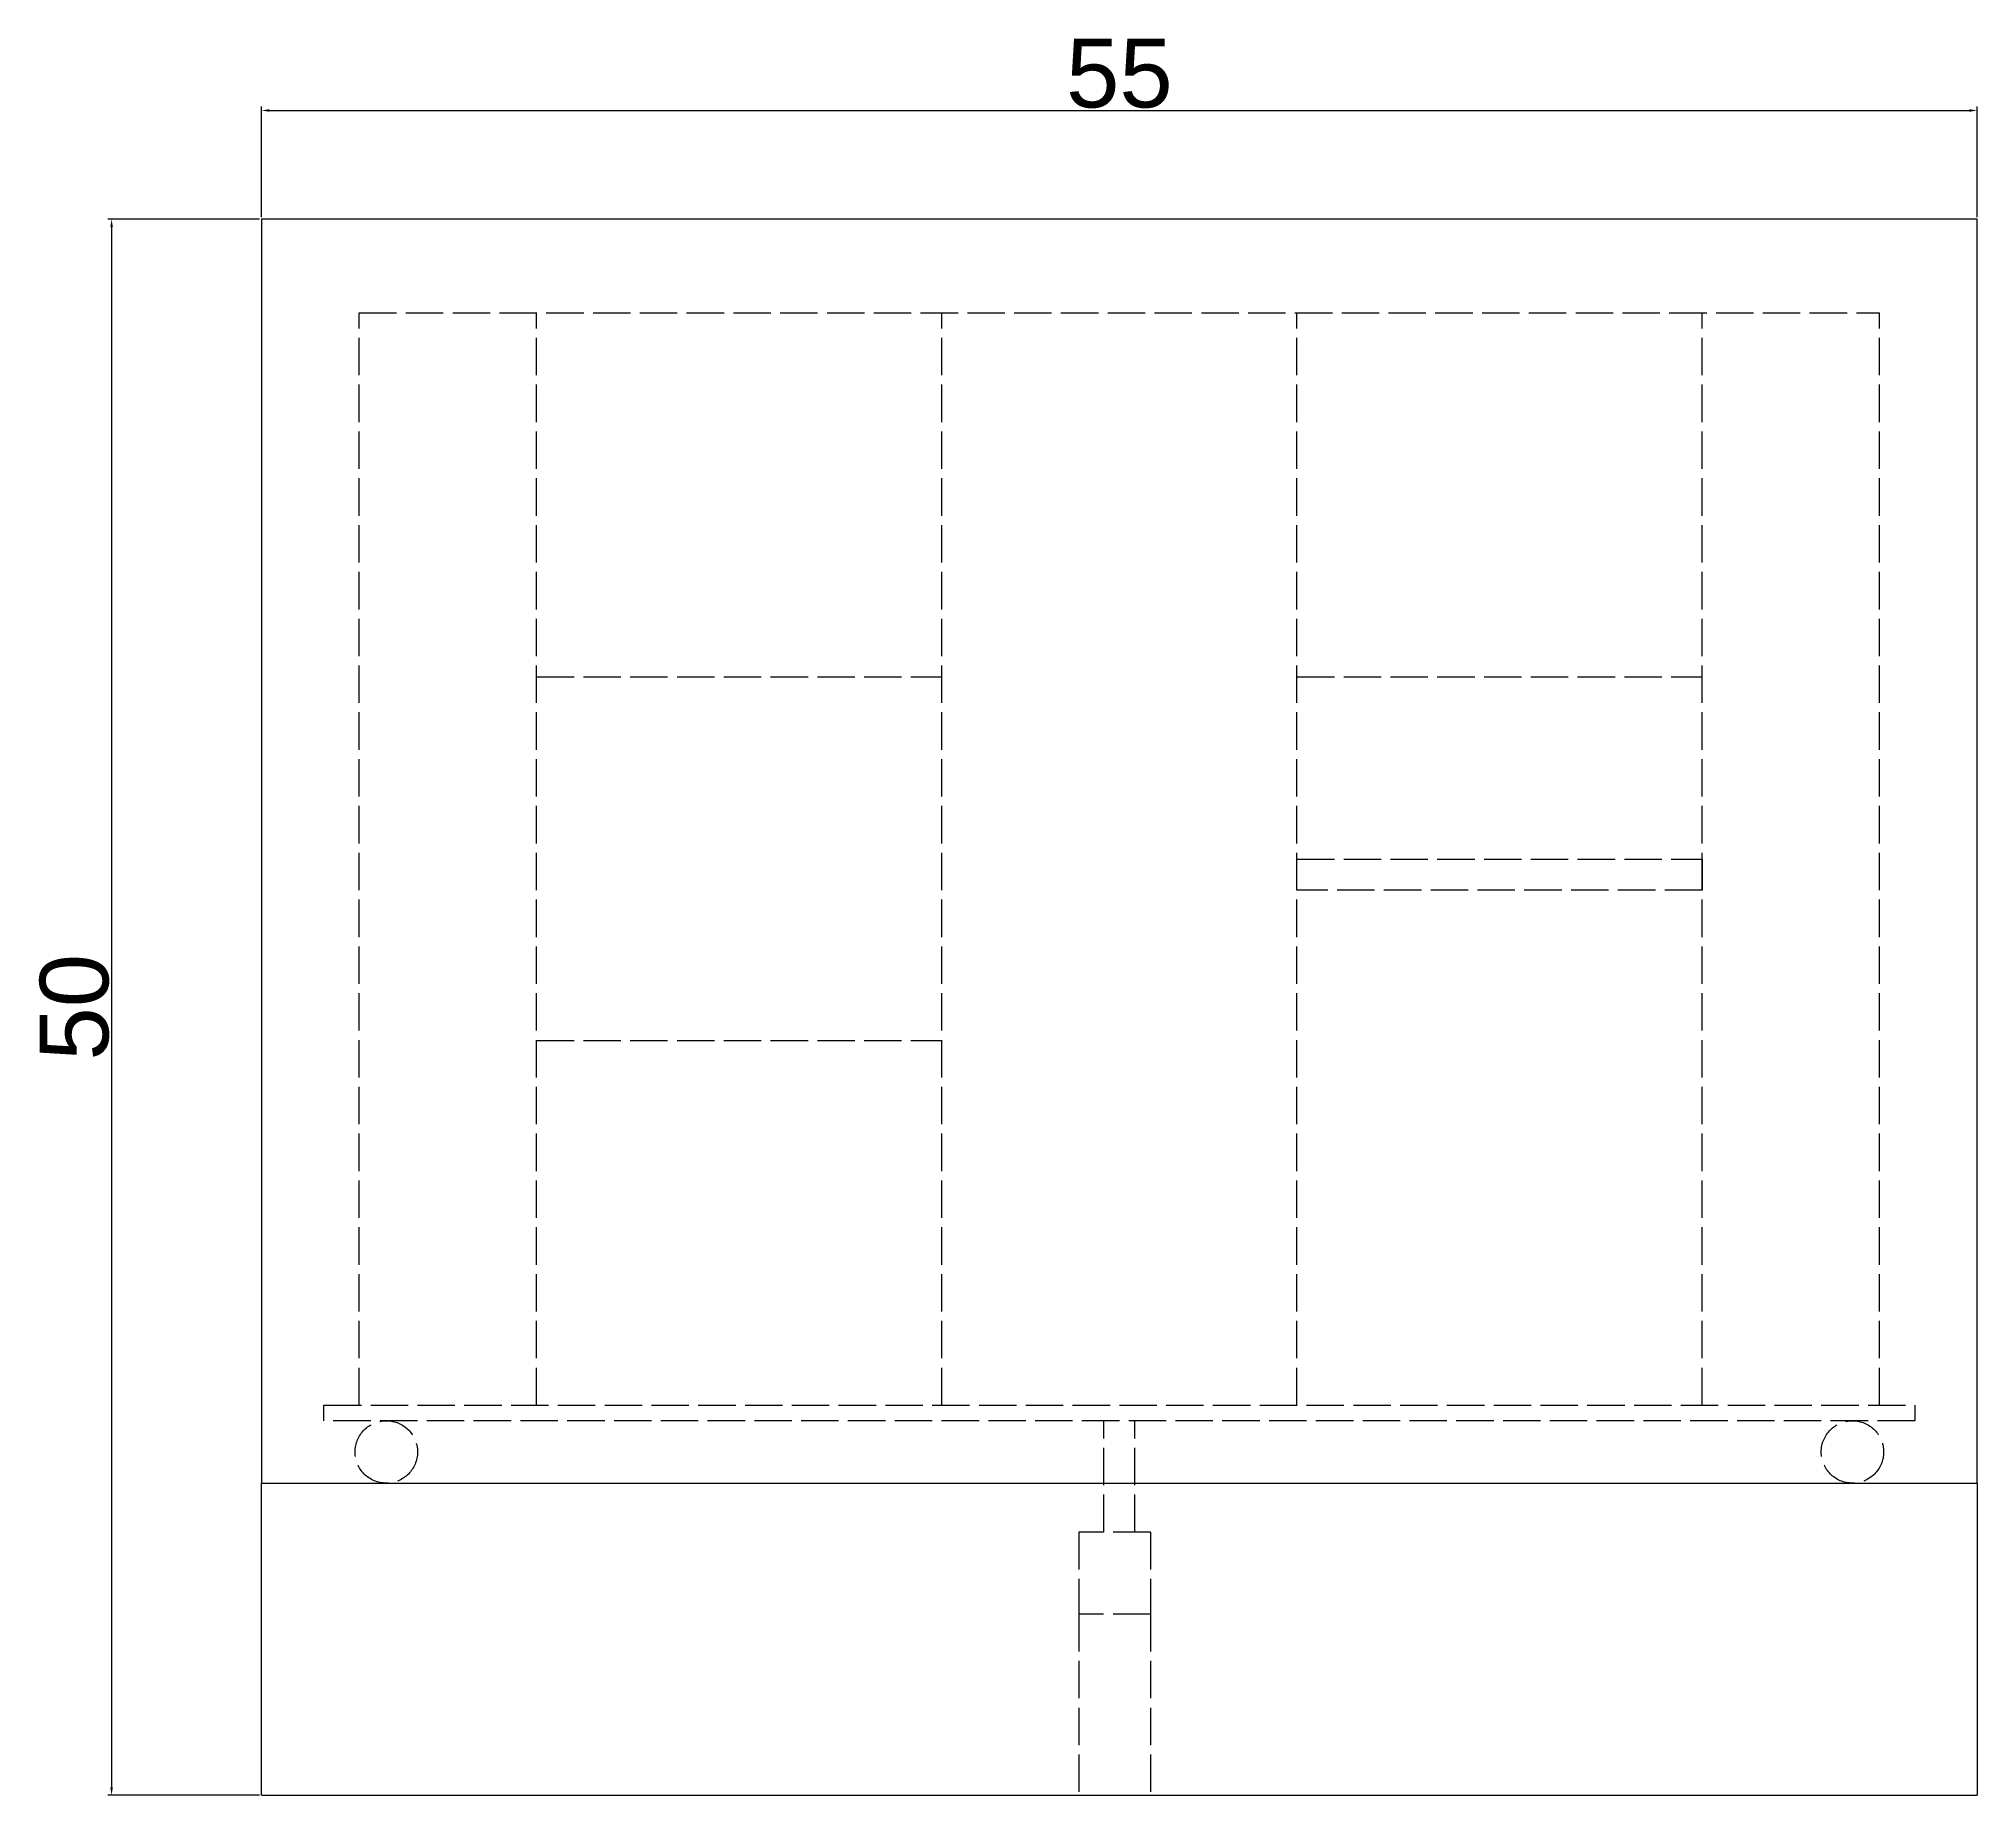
# Model space of a CAD drawing. Header units: millimetres. Extents: x 2597 to 4014, y 908 to 2271.
# Drawn here: x 3393 to 4014, y 1708 to 2271 of the extents above; entities that cross this region are included whole.
import ezdxf

# ---------------------------------------------------------------- set-up
doc = ezdxf.new("R2010")
doc.units = ezdxf.units.MM
doc.linetypes.add('ACAD_ISO02W100', pattern=[15, 12, -3])
doc.styles.get("Standard").update_dxf_attribs({"font": 'arial.ttf'})
doc.dimstyles.new('ISO-25', dxfattribs={"dimtxt": 2.5, "dimasz": 2.5, "dimexe": 1.25, "dimexo": 0.625, "dimtad": 1, "dimtxsty": 'Standard', "dimcen": 2.5, "dimadec": 0, "dimazin": 0, "dimtfac": 1, "dimtmove": 0, "dimatfit": 3, "dimfxl": 1, "dimarcsym": 0})

msp = doc.modelspace()

# ---------------------------------------------------------------- blocks, each defined once
blk = doc.blocks.new('*D9')
at = {"color": 0, "lineweight": -2, "transparency": 16777216}
for p, q in [((3464.46, 2213.49), (3464.46, 2248.98)), ((3466.96, 2247.73), (4011.96, 2247.73)), ((4014.46, 2213.49), (4014.46, 2248.98))]:
    blk.add_line(p, q, dxfattribs=at)
at = {"color": 0, "transparency": 16777216}
for points in [[(3466.96, 2248.14), (3466.96, 2247.31), (3464.46, 2247.73)], [(4011.96, 2248.14), (4011.96, 2247.31), (4014.46, 2247.73)]]:
    blk.add_solid(points, dxfattribs=at)
at = {"layer": 'Defpoints', "color": 0, "transparency": 16777216}
for p in [(4014.46, 2247.73), (3464.46, 2212.86), (4014.46, 2212.86)]:
    blk.add_point(p, dxfattribs=at)
at = {"color": 0, "transparency": 16777216, "insert": (3739.46, 2259.54), "char_height": 2.5, "attachment_point": 5}
blk.add_mtext('{\\H8.8x;55}', dxfattribs=at)
blk = doc.blocks.new('*D14')
at = {"color": 0, "lineweight": -2, "transparency": 16777216}
for p, q in [((3463.83, 2212.86), (3415.14, 2212.86)), ((3416.39, 2210.36), (3416.39, 1710.36)), ((3463.83, 1707.86), (3415.14, 1707.86))]:
    blk.add_line(p, q, dxfattribs=at)
at = {"color": 0, "transparency": 16777216}
for points in [[(3415.98, 2210.36), (3416.81, 2210.36), (3416.39, 2212.86)], [(3415.98, 1710.36), (3416.81, 1710.36), (3416.39, 1707.86)]]:
    blk.add_solid(points, dxfattribs=at)
at = {"layer": 'Defpoints', "color": 0, "transparency": 16777216}
for p in [(3464.46, 2212.86), (3416.39, 1707.86), (3464.46, 1707.86)]:
    blk.add_point(p, dxfattribs=at)
at = {"color": 0, "transparency": 16777216, "insert": (3404.53, 1960.36), "char_height": 2.5, "attachment_point": 5, "rotation": 90}
blk.add_mtext('{\\H8.8x;50}', dxfattribs=at)

# ---------------------------------------------------------------- dimensions: what is measured, and where the dimension line sits
dim = msp.add_linear_dim(base=(4014.46, 2247.726), p1=(3464.46, 2212.864), p2=(4014.46, 2212.864), text='{\\H8.8x;55}', dimstyle='ISO-25')
dim.commit()
dim.dimension.update_dxf_attribs({"geometry": '*D9', "text_midpoint": (3739.46, 2247.726), "dimtype": 160})
dim = msp.add_linear_dim(base=(3416.392, 1707.864), p1=(3464.46, 2212.864), p2=(3464.46, 1707.864), angle=90, text='{\\H8.8x;50}', dimstyle='ISO-25')
dim.commit()
dim.dimension.update_dxf_attribs({"geometry": '*D14', "text_midpoint": (3404.534, 1960.364)})

# ---------------------------------------------------------------- linework, layer by layer
at = {"color": 5}
for p, q in [((4014.46, 2212.864), (3464.46, 2212.864)), ((3464.46, 2212.864), (3464.46, 1807.864)), ((4014.46, 2182.864), (4014.46, 2212.864)), ((4014.46, 1807.864), (4014.46, 2182.864)), ((3464.46, 1707.864), (3464.46, 1807.864)), ((3464.46, 1807.864), (4014.46, 1807.864)), ((4014.46, 1807.864), (4014.46, 1707.864)), ((3464.46, 1707.864), (4014.46, 1707.864))]:
    msp.add_line(p, q, dxfattribs=at)
at = {"color": 1, "linetype": 'ACAD_ISO02W100'}
for p, q in [((3495.739, 1832.864), (3495.739, 2182.864)), ((3495.739, 2182.864), (3983.181, 2182.864)), ((3552.647, 1832.864), (3552.647, 2182.864)), ((3682.551, 1832.864), (3682.551, 2182.864)), ((3796.369, 1832.864), (3796.369, 2182.864)), ((3926.272, 1832.864), (3926.272, 2182.864)), ((3983.181, 1832.864), (3983.181, 2182.864)), ((3552.647, 2066.264), (3682.551, 2066.264)), ((3796.369, 2066.264), (3926.272, 2066.264)), ((3796.369, 2007.864), (3926.272, 2007.864)), ((3926.272, 2007.864), (3926.272, 1997.864)), ((3926.272, 1997.864), (3796.369, 1997.864)), ((3552.647, 1949.664), (3682.551, 1949.664)), ((3484.46, 1827.864), (3484.46, 1832.864)), ((3484.46, 1832.864), (3994.46, 1832.864)), ((3994.46, 1827.864), (3484.46, 1827.864)), ((3994.46, 1832.864), (3994.46, 1827.864))]:
    msp.add_line(p, q, dxfattribs=at)
at = {"color": 3, "linetype": 'ACAD_ISO02W100'}
for p, q in [((3734.46, 1792.2), (3734.46, 1827.864)), ((3744.46, 1792.2), (3744.46, 1827.864)), ((3726.409, 1792.2), (3726.409, 1755.006)), ((3749.42, 1792.2), (3726.409, 1792.2)), ((3749.42, 1792.2), (3749.42, 1755.006))]:
    msp.add_line(p, q, dxfattribs=at)
at = {"color": 5, "linetype": 'ACAD_ISO02W100'}
for p, q in [((3749.42, 1765.91), (3726.409, 1765.91)), ((3726.409, 1765.91), (3726.409, 1707.864)), ((3749.42, 1765.91), (3749.42, 1707.864))]:
    msp.add_line(p, q, dxfattribs=at)
at = {"color": 1, "linetype": 'ACAD_ISO02W100'}
for centre in [(3504.46, 1817.864), (3974.46, 1817.864)]:
    msp.add_circle(centre, 10, dxfattribs=at)

msp.set_redraw_order([(e.dxf.handle, doc.entitydb.next_handle()) for e in msp.query("TEXT MTEXT ATTDEF DIMENSION ARC_DIMENSION")])  # texts and dimensions are drawn at this point

doc.saveas('drawing.dxf')
